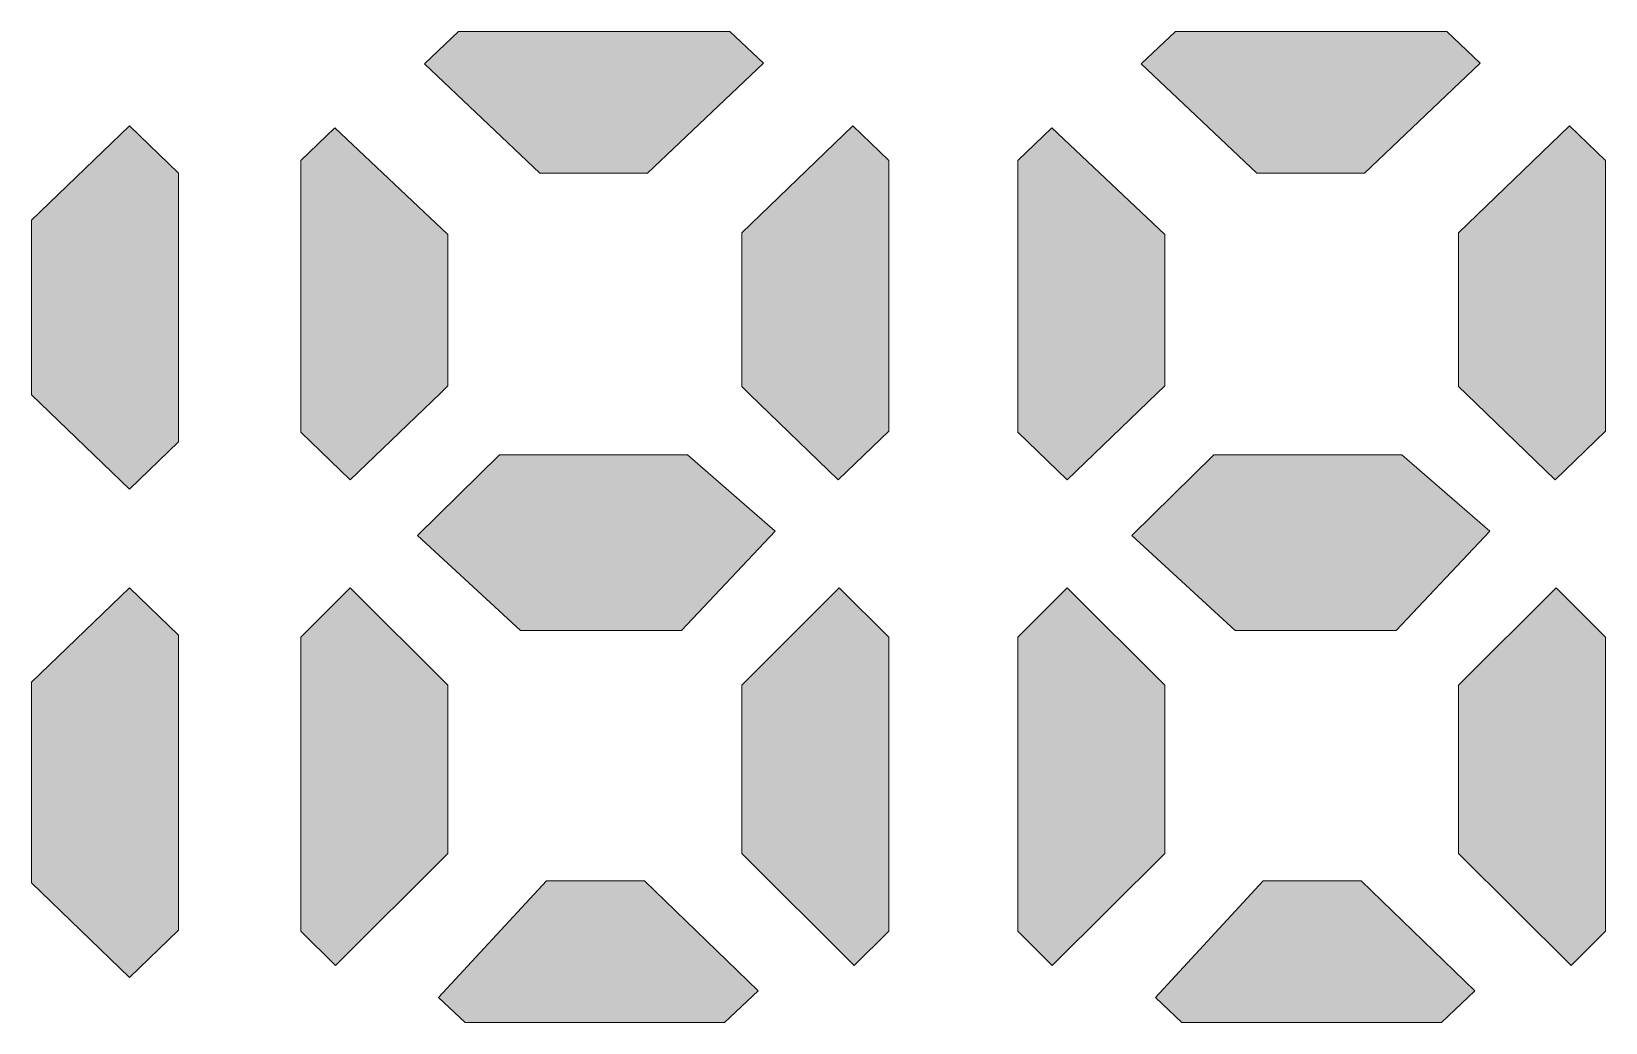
# Model space of a CAD drawing. Header units: millimetres. Extents: x -366 to 289, y -244 to 75.
# Drawn here: x -293.35 to -286.62, y -208.99 to -204.76 of the extents above; entities that cross this region are included whole.
import ezdxf

# ---------------------------------------------------------------- set-up
doc = ezdxf.new("R2010")
doc.units = ezdxf.units.MM
doc.header["$MEASUREMENT"] = 0
doc.layers.add('_U+56FE_U+5C42 1', color=7, linetype='Continuous')

msp = doc.modelspace()

# ---------------------------------------------------------------- hatches: boundary and pattern name
at = {"layer": '_U+56FE_U+5C42 1', "true_color": 0xff64fb}
h = msp.add_hatch(color=211, dxfattribs=at)
h.paths.add_polyline_path([(-293.3488, -208.3981), (-293.3488, -207.5403), (-292.93, -207.1369), (-292.7207, -207.3386), (-292.7207, -208.5997), (-292.93, -208.8017)])
h.paths.add_polyline_path([(-293.3488, -206.3112), (-293.3488, -205.5648), (-292.93, -205.1615), (-292.7207, -205.3631), (-292.7207, -206.5128), (-292.93, -206.7148)])
h.paths.add_polyline_path([(-292.0516, -205.1692), (-291.5693, -205.6259), (-291.5693, -206.2733), (-291.6024, -206.3053), (-291.9863, -206.6745), (-292.1973, -206.4712), (-292.1973, -205.3094)])
h.paths.add_polyline_path([(-289.8388, -205.1614), (-289.685, -205.3098), (-289.685, -206.4668), (-289.9003, -206.6745), (-290.2799, -206.3082), (-290.3131, -206.2762), (-290.3131, -205.6191)])
h.paths.add_polyline_path([(-290.3635, -204.7579), (-290.2201, -204.8937), (-290.7155, -205.3631), (-291.1758, -205.3631), (-291.6691, -204.8959), (-291.5232, -204.7579)])
h.paths.add_polyline_path([(-290.5454, -206.5678), (-290.1698, -206.8941), (-290.57, -207.319), (-291.2582, -207.319), (-291.6995, -206.9133), (-291.3486, -206.5678)])
h.paths.add_polyline_path([(-287.4915, -206.5678), (-287.1159, -206.8941), (-287.5162, -207.319), (-288.2043, -207.319), (-288.6457, -206.9133), (-288.2948, -206.5678)])
h.paths.add_polyline_path([(-290.7294, -208.3895), (-290.2434, -208.8589), (-290.3868, -208.9947), (-291.4956, -208.9947), (-291.6085, -208.8877), (-291.1481, -208.3895)])
h.paths.add_polyline_path([(-291.9861, -207.1369), (-291.5693, -207.5521), (-291.5693, -208.272), (-292.0501, -208.751), (-292.1973, -208.6043), (-292.1973, -207.3474)])
h.paths.add_polyline_path([(-289.685, -207.3474), (-289.685, -208.6043), (-289.8323, -208.751), (-290.3131, -208.272), (-290.3131, -207.5521), (-289.8963, -207.1369)])
h.paths.add_polyline_path([(-288.9878, -205.1692), (-288.5054, -205.6259), (-288.5054, -206.2733), (-288.5386, -206.3053), (-288.9224, -206.6745), (-289.1335, -206.4712), (-289.1335, -205.3094)])
h.paths.add_polyline_path([(-286.775, -205.1614), (-286.6212, -205.3098), (-286.6212, -206.4668), (-286.8365, -206.6745), (-287.2161, -206.3082), (-287.2493, -206.2762), (-287.2493, -205.6191)])
h.paths.add_polyline_path([(-287.2996, -204.7579), (-287.1563, -204.8937), (-287.6517, -205.3631), (-288.112, -205.3631), (-288.6053, -204.8959), (-288.4594, -204.7579)])
h.paths.add_polyline_path([(-287.6656, -208.3895), (-287.1796, -208.8589), (-287.3229, -208.9947), (-288.4318, -208.9947), (-288.5447, -208.8877), (-288.0843, -208.3895)])
h.paths.add_polyline_path([(-288.9222, -207.1369), (-288.5054, -207.5521), (-288.5054, -208.272), (-288.9863, -208.751), (-289.1335, -208.6043), (-289.1335, -207.3474)])
h.paths.add_polyline_path([(-286.6212, -207.3474), (-286.6212, -208.6043), (-286.7685, -208.751), (-287.2493, -208.272), (-287.2493, -207.5521), (-286.8325, -207.1369)])

# ---------------------------------------------------------------- linework, layer by layer
at = {"layer": '_U+56FE_U+5C42 1', "lineweight": 0}
for points in [[(-290.3635, -204.7579), (-290.2201, -204.8937), (-290.7155, -205.3631), (-291.1758, -205.3631), (-291.6691, -204.8959), (-291.5232, -204.7579), (-290.3635, -204.7579)], [(-287.2996, -204.7579), (-287.1563, -204.8937), (-287.6517, -205.3631), (-288.112, -205.3631), (-288.6053, -204.8959), (-288.4594, -204.7579), (-287.2996, -204.7579)], [(-293.3488, -206.3112), (-293.3488, -205.5648), (-292.93, -205.1615), (-292.7207, -205.3631), (-292.7207, -206.5128), (-292.93, -206.7148), (-293.3488, -206.3112)], [(-292.0516, -205.1692), (-291.5693, -205.6259), (-291.5693, -206.2733), (-291.6024, -206.3053), (-291.9863, -206.6745), (-292.1973, -206.4712), (-292.1973, -205.3094), (-292.0516, -205.1692)], [(-289.8388, -205.1614), (-289.685, -205.3098), (-289.685, -206.4668), (-289.9003, -206.6745), (-290.2799, -206.3082), (-290.3131, -206.2762), (-290.3131, -205.6191), (-289.8388, -205.1614)], [(-288.9878, -205.1692), (-288.5054, -205.6259), (-288.5054, -206.2733), (-288.5386, -206.3053), (-288.9224, -206.6745), (-289.1335, -206.4712), (-289.1335, -205.3094), (-288.9878, -205.1692)], [(-286.775, -205.1614), (-286.6212, -205.3098), (-286.6212, -206.4668), (-286.8365, -206.6745), (-287.2161, -206.3082), (-287.2493, -206.2762), (-287.2493, -205.6191), (-286.775, -205.1614)], [(-290.5454, -206.5678), (-290.1698, -206.8941), (-290.57, -207.319), (-291.2582, -207.319), (-291.6995, -206.9133), (-291.3486, -206.5678), (-290.5454, -206.5678)], [(-287.4915, -206.5678), (-287.1159, -206.8941), (-287.5162, -207.319), (-288.2043, -207.319), (-288.6457, -206.9133), (-288.2948, -206.5678), (-287.4915, -206.5678)], [(-291.6691, -206.978), (-291.6691, -206.978)], [(-293.3488, -208.3981), (-293.3488, -207.5403), (-292.93, -207.1369), (-292.7207, -207.3386), (-292.7207, -208.5997), (-292.93, -208.8017), (-293.3488, -208.3981)], [(-291.9861, -207.1369), (-291.5693, -207.5521), (-291.5693, -208.272), (-292.0501, -208.751), (-292.1973, -208.6043), (-292.1973, -207.3474), (-291.9861, -207.1369)], [(-289.685, -207.3474), (-289.685, -208.6043), (-289.8323, -208.751), (-290.3131, -208.272), (-290.3131, -207.5521), (-289.8963, -207.1369), (-289.685, -207.3474)], [(-288.9222, -207.1369), (-288.5054, -207.5521), (-288.5054, -208.272), (-288.9863, -208.751), (-289.1335, -208.6043), (-289.1335, -207.3474), (-288.9222, -207.1369)], [(-286.6212, -207.3474), (-286.6212, -208.6043), (-286.7685, -208.751), (-287.2493, -208.272), (-287.2493, -207.5521), (-286.8325, -207.1369), (-286.6212, -207.3474)], [(-290.7294, -208.3895), (-290.2434, -208.8589), (-290.3868, -208.9947), (-291.4956, -208.9947), (-291.6085, -208.8877), (-291.1481, -208.3895), (-290.7294, -208.3895)], [(-287.6656, -208.3895), (-287.1796, -208.8589), (-287.3229, -208.9947), (-288.4318, -208.9947), (-288.5447, -208.8877), (-288.0843, -208.3895), (-287.6656, -208.3895)]]:
    msp.add_lwpolyline(points, dxfattribs=at)

doc.saveas('drawing.dxf')
